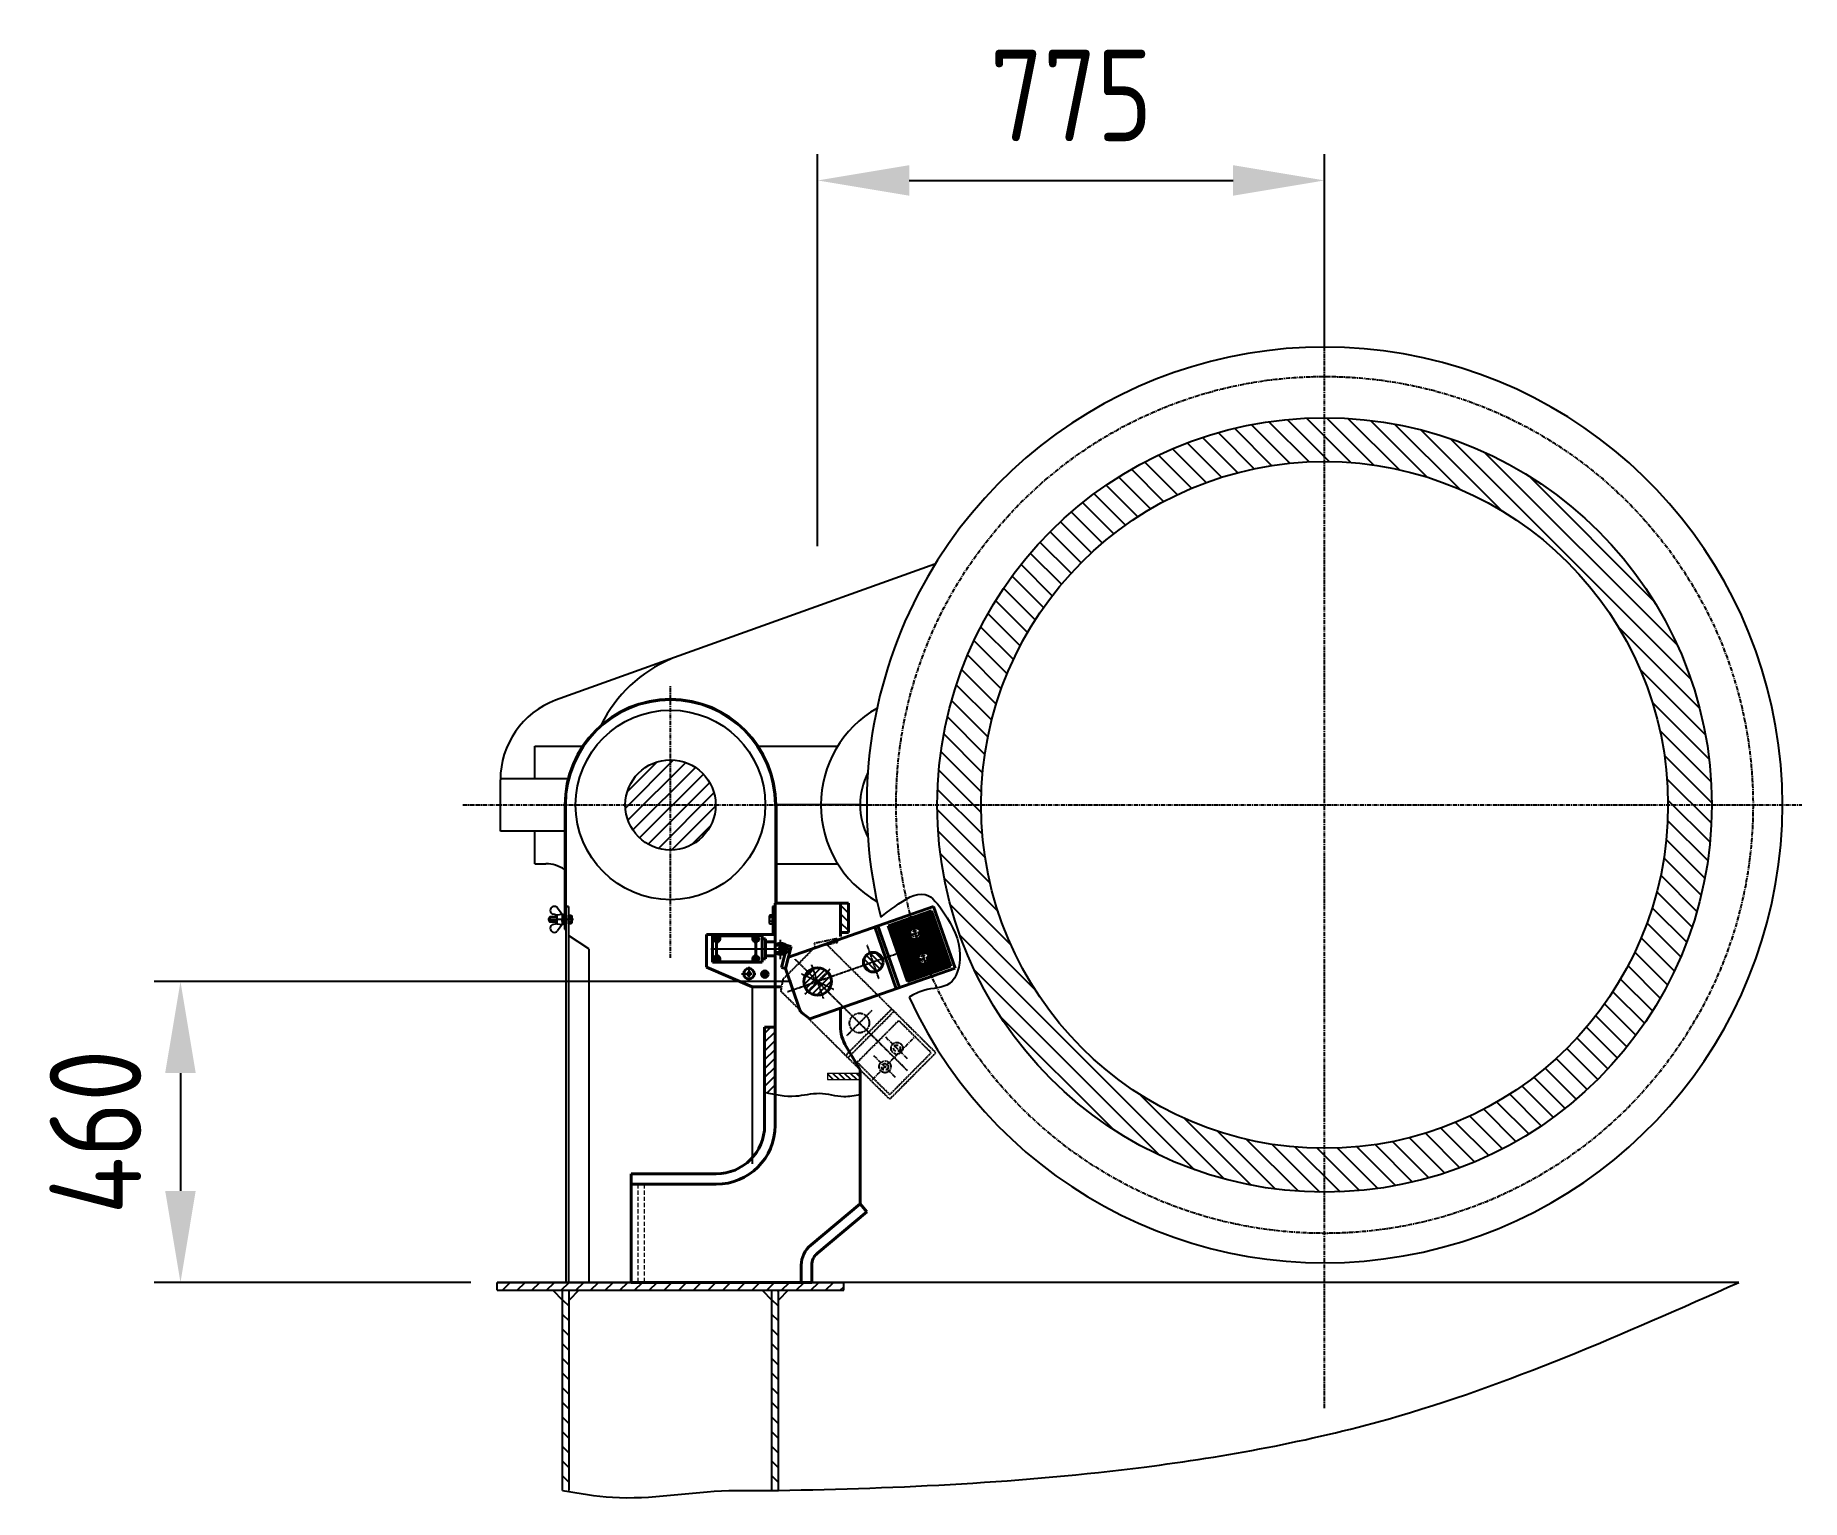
# Model space of a CAD drawing. Header units: millimetres. Extents: x 467 to 39028, y -12467 to 24298.
# Drawn here: x 8020 to 10720, y -9825 to -7587 of the extents above; entities that cross this region are included whole.
import ezdxf

# ---------------------------------------------------------------- set-up
doc = ezdxf.new("R2010")
doc.units = ezdxf.units.MM
for name, pattern in [('CENTER', [50.8, 31.75, -6.35, 6.35, -6.35]), ('CENTER2', [1.125, 0.75, -0.125, 0.125, -0.125]), ('HIDDEN', [9.525, 6.35, -3.175]), ('PHANTOM', [2.5, 1.25, -0.25, 0.25, -0.25, 0.25, -0.25])]:
    doc.linetypes.add(name, pattern=pattern)
doc.layers.add('AM_5', color=3, linetype='Continuous', lineweight=25)
doc.layers.add('Cont', color=6, linetype='Continuous', lineweight=40)
for name, color, linetype in [('Bord', 1, 'Continuous'), ('Cen', 5, 'CENTER'), ('CEN2', 5, 'CENTER2'), ('Hatch', 250, 'Continuous'), ('Hide', 250, 'HIDDEN'), ('PHAN', 5, 'PHANTOM')]:
    doc.layers.add(name, color=color, linetype=linetype)
doc.styles.add('Style1', font='romans.shx', dxfattribs={"width": 0.8})
doc.dimstyles.new('AM_ISO$0', dxfattribs={"dimscale": 40, "dimtxt": 3.5, "dimasz": 3.5, "dimexe": 1, "dimexo": 1, "dimgap": 1.5, "dimtad": 1, "dimdsep": 46, "dimtxsty": 'Style1', "dimcen": 0, "dimclrd": 256, "dimclre": 256, "dimclrt": 3, "dimadec": 0, "dimazin": 2, "dimtp": 0.1, "dimtm": 0.1, "dimtfac": 0.71, "dimtmove": 0, "dimatfit": 3, "dimfxl": 1, "dimlwd": -1, "dimlwe": -1, "dimarcsym": 1})

msp = doc.modelspace()

# ---------------------------------------------------------------- blocks, each defined once
blk = doc.blocks.new('*D264')
at = {"layer": 'AM_5', "linetype": 'ByBlock', "transparency": 16777216}
for p, q in [((9216, -8367.9), (9216, -7768.5)), ((9991, -8068.3), (9991, -7768.5)), ((9356, -7808.5), (9851, -7808.5))]:
    blk.add_line(p, q, dxfattribs=at)
at = {"layer": 'AM_5', "transparency": 16777216}
for points in [[(9356, -7785.2), (9356, -7831.9), (9216, -7808.5)], [(9851, -7785.2), (9851, -7831.9), (9991, -7808.5)]]:
    blk.add_solid(points, dxfattribs=at)
at = {"layer": 'Defpoints', "color": 0, "transparency": 16777216}
for p in [(9991, -7808.5), (9991, -8108.3), (9216, -8407.9)]:
    blk.add_point(p, dxfattribs=at)
at = {"layer": 'AM_5', "color": 3, "transparency": 16777216, "insert": (9603.5, -7678.5), "char_height": 140, "attachment_point": 5, "style": 'Style1'}
blk.add_mtext('775', dxfattribs=at)
blk = doc.blocks.new('*D265')
at = {"layer": 'AM_5', "linetype": 'ByBlock', "transparency": 16777216}
for p, q in [((9176, -9033.3), (8201.9, -9033.3)), ((8241.9, -9173.3), (8241.9, -9353.3)), ((8686, -9493.3), (8201.9, -9493.3))]:
    blk.add_line(p, q, dxfattribs=at)
at = {"layer": 'AM_5', "transparency": 16777216}
for points in [[(8218.5, -9173.3), (8265.2, -9173.3), (8241.9, -9033.3)], [(8218.5, -9353.3), (8265.2, -9353.3), (8241.9, -9493.3)]]:
    blk.add_solid(points, dxfattribs=at)
at = {"layer": 'Defpoints', "color": 0, "transparency": 16777216}
for p in [(9216, -9033.3), (8241.9, -9493.3), (8726, -9493.3)]:
    blk.add_point(p, dxfattribs=at)
at = {"layer": 'AM_5', "color": 3, "transparency": 16777216, "insert": (8111.9, -9263.3), "char_height": 140, "attachment_point": 5, "rotation": 90, "style": 'Style1'}
blk.add_mtext('460', dxfattribs=at)
blk = doc.blocks.new('еншае')
at = {"layer": 'CEN2', "linetype": 'Continuous'}
for p, q in [((34921.6, 94.8), (34921.6, 65.4)), ((34815.2, 79), (34938.5, 79))]:
    blk.add_line(p, q, dxfattribs=at)
at = {"layer": 'Cont'}
for p, q in [((34817.7, 99.2), (34817.7, 58.7)), ((34829.2, 99.2), (34817.7, 99.2)), ((34827.9, 94.7), (34820.4, 94.5)), ((34820.4, 93.3), (34827.9, 93.5)), ((34824.2, 89.2), (34824.2, 68.8)), ((34829, 98.8), (34879.4, 98.8)), ((34829, 94), (34829, 98.8)), ((34829.2, 99.2), (34859.2, 99.2)), ((34893.7, 99.2), (34859.2, 99.2)), ((34879.4, 98.8), (34879.4, 94)), ((34887.9, 94.6), (34880.4, 94.6)), ((34880.4, 93.4), (34887.9, 93.4)), ((34884.2, 68.8), (34884.2, 89.2)), ((34893.7, 79), (34893.7, 99.2)), ((34898.7, 94.2), (34893.7, 94.2)), ((34898.7, 63.7), (34898.7, 94.2)), ((34898.7, 89.5), (34913.7, 89.5)), ((34913.7, 68.5), (34913.7, 89.5)), ((34913.7, 85.2), (34915.7, 85.2)), ((34924.8, 84.8), (34915.2, 84.8)), ((34924.8, 73.2), (34924.8, 84.8)), ((34817.7, 58.7), (34893.7, 58.7)), ((34827.9, 64.6), (34820.4, 64.6)), ((34820.4, 63.4), (34827.9, 63.4)), ((34829, 64), (34829, 59.2)), ((34829, 59.2), (34879.4, 59.2)), ((34879.4, 59.2), (34879.4, 64)), ((34887.9, 64.7), (34880.4, 64.5)), ((34880.4, 63.3), (34888, 63.5)), ((34893.7, 58.7), (34893.7, 79)), ((34898.7, 63.7), (34893.7, 63.7)), ((34898.7, 68.5), (34913.7, 68.5)), ((34913.7, 72.7), (34915.7, 72.7)), ((34915.2, 73.2), (34924.8, 73.2))]:
    blk.add_line(p, q, dxfattribs=at)
for centre, radius in [((34824.2, 94), 4.25), ((34884.2, 94), 4.25), ((34824.2, 64), 4.25), ((34884.2, 64), 4.25), ((34921.5, 78.9), 1.96)]:
    blk.add_circle(centre, radius, dxfattribs=at)
for centre, radius, start, end in [((34824.2, 94), 3.81, 171.9988, 190.1177), ((34824.2, 94), 4.79, 270, 0), ((34824.2, 94), 3.81, 351.9988, 10.1177), ((34884.2, 94), 4.79, 180, 270), ((34884.2, 94), 3.81, 171.4607, 189.5796), ((34884.2, 94), 3.81, 351.4607, 9.5796), ((34921.6, 79), 8.6, 222.5121, 137.4879), ((34824.2, 64), 3.81, 170.8375, 188.9564), ((34824.2, 64), 4.79, 0, 90), ((34824.2, 64), 3.81, 350.8375, 8.9564), ((34884.2, 64), 4.79, 90, 180), ((34884.2, 64), 3.81, 173.0689, 191.1878), ((34884.2, 64), 3.81, 353.0689, 11.1878)]:
    blk.add_arc(centre, radius, start, end, dxfattribs=at)
at = {"layer": 'PHAN'}
for p, q in [((34928.8, 84.8), (34919.2, 84.8)), ((34928.8, 73.2), (34928.8, 84.8)), ((34919.2, 73.2), (34928.8, 73.2))]:
    blk.add_line(p, q, dxfattribs=at)
blk.add_circle((34925.5, 78.9), 1.96, dxfattribs=at)
blk.add_arc((34925.6, 79), 8.6, 222.5121, 137.4879, dxfattribs=at)

# ---------------------------------------------------------------- dimensions: what is measured, and where the dimension line sits
at = {"layer": 'AM_5'}
dim = msp.add_linear_dim(base=(9990.957, -7808.529), p1=(9215.957, -8407.903), p2=(9990.957, -8108.285), dimstyle='AM_ISO$0', dxfattribs=at)
dim.commit()
dim.dimension.update_dxf_attribs({"geometry": '*D264', "text_midpoint": (9603.457, -7808.529), "dimtype": 160})
dim = msp.add_linear_dim(base=(8241.876, -9493.285), p1=(9215.957, -9033.285), p2=(8725.957, -9493.285), angle=90, dimstyle='AM_ISO$0', override={"dimpost": ''}, dxfattribs=at)
dim.commit()
dim.dimension.update_dxf_attribs({"geometry": '*D265', "text_midpoint": (8111.876, -9263.285)})

# ---------------------------------------------------------------- hatches: boundary and pattern name
at = {"layer": 'Cont'}
h = msp.add_hatch(dxfattribs=at)
h.set_pattern_fill('ANSI31', color=256, angle=334)
h.set_pattern_definition([(19, (-25883.593, -8519.0815), (-1.0336789, 3.00202148), [])])
h.paths.add_polyline_path([(9356.967, -8936.506), (9323.915, -8948.021), (9338.72, -8990.516), (9371.772, -8979.001), (9368.153, -8968.614, -0.51618091), (9356.192, -8960.115, -0.3191038), (9362.231, -8951.616)])
h.paths.add_polyline_path([(9390.019, -8924.992), (9359.076, -8935.772, 0.00615426), (9363.513, -8951.273, -0.47029958), (9374.192, -8960.115, -0.29540307), (9368.877, -8968.326, 0.0084233), (9376.137, -8989.165, -0.48905423), (9387.352, -8997.888, -0.27889919), (9382.53, -9005.859, 0.00615426), (9388.686, -9020.761), (9419.628, -9009.981)])
h.paths.add_polyline_path([(9359.076, -8935.772), (9356.967, -8936.506), (9362.231, -8951.616, -0.03691891), (9363.513, -8951.273, -0.00615426)])
h.paths.add_polyline_path([(9375.391, -8989.389), (9371.772, -8979.001), (9338.72, -8990.516), (9353.525, -9033.011), (9386.577, -9021.496), (9381.313, -9006.387, -0.51618091), (9369.352, -8997.888, -0.3191038)])
h.paths.add_polyline_path([(9382.53, -9005.859, -0.03691891), (9381.313, -9006.387), (9386.577, -9021.496), (9388.686, -9020.761, -0.00615426)])
h.paths.add_polyline_path([(9372.419, -8978.776), (9371.772, -8979.001), (9375.391, -8989.389, -0.02165906), (9376.137, -8989.165, -0.00421158)], flags=17)
h.paths.add_polyline_path([(9368.877, -8968.326, -0.02165906), (9368.153, -8968.614), (9371.772, -8979.001), (9372.419, -8978.776, -0.00421158)], flags=17)
at = {"layer": 'Hatch'}
h = msp.add_hatch(dxfattribs=at)
h.set_pattern_fill('ANSI31', color=256, scale=7, angle=90, style=0)
h.set_pattern_definition([(135, (-1132.075, -8360.34), (-15.71545, -15.71545), [])])
h.paths.add_polyline_path([(9990.957, -8238.283), (9990.957, -8171.283, 0.41421356), (9398.955, -8763.285), (9465.955, -8763.285, -0.41421356)])
h.paths.add_polyline_path([(9990.957, -8171.283), (9990.957, -8238.283, -0.41421356), (10515.959, -8763.285), (10582.959, -8763.285, 0.41421356)])
h.paths.add_polyline_path([(10582.959, -8763.285), (10515.959, -8763.285, -0.41421356), (9990.957, -9288.287), (9990.957, -9355.287, 0.41421356)])
h.paths.add_polyline_path([(9990.957, -9288.287, -0.41421356), (9465.955, -8763.285), (9398.955, -8763.285, 0.41421356), (9990.957, -9355.287)])
h = msp.add_hatch(dxfattribs=at)
h.set_pattern_fill('ANSI31', color=256, scale=5, style=0)
h.set_pattern_definition([(45, (-1132.075, -8360.34), (-11.22532, 11.22532), [])])
h.paths.add_polyline_path([(8990.957, -8694.273), (8990.957, -8763.285), (9059.969, -8763.285, 0.41421356)])
h.paths.add_polyline_path([(8990.957, -8694.273, 0.41421356), (8921.945, -8763.285), (8990.957, -8763.285)])
h.paths.add_polyline_path([(8990.957, -8763.285), (8921.945, -8763.285, 0.41421356), (8990.957, -8832.298)])
h.paths.add_polyline_path([(9059.969, -8763.285), (8990.957, -8763.285), (8990.957, -8832.298, 0.41421356)])
h = msp.add_hatch(dxfattribs=at)
h.set_pattern_fill('ANSI31', color=256, scale=3, angle=90)
h.set_pattern_definition([(135, (-25893.593, -18318.555), (-6.735192, -6.735192), [])])
h.paths.add_polyline_path([(9262.957, -8913.285), (9250.957, -8913.285), (9250.957, -8958.285), (9262.957, -8958.285)])
h = msp.add_hatch(dxfattribs=at)
h.set_pattern_fill('ANSI31', color=256, scale=2, angle=90)
h.set_pattern_definition([(135, (-25883.593, -8519.0815), (-4.4901281, -4.4901281), [])])
h.paths.add_polyline_path([(9315.112, -8998.741), (9300.947, -9003.676), (9300.947, -8988.676, -0.3191038)])
h.paths.add_polyline_path([(9300.947, -9003.676), (9296.012, -8989.511, -0.08400608), (9300.947, -8988.676)])
h.paths.add_polyline_path([(9300.947, -9003.676), (9286.782, -9008.611, -0.08400608), (9285.947, -9003.676, -0.3191038), (9296.012, -8989.511)])
h.paths.add_polyline_path([(9300.947, -9018.676, -0.3191038), (9286.782, -9008.611), (9300.947, -9003.676)])
h.paths.add_polyline_path([(9305.882, -9017.841, -0.08400608), (9300.947, -9018.676), (9300.947, -9003.676)])
h.paths.add_polyline_path([(9305.882, -9017.841), (9300.947, -9003.676), (9315.112, -8998.741, -0.08400608), (9315.947, -9003.676, -0.3191038)])
h = msp.add_hatch(dxfattribs=at)
h.set_pattern_fill('ANSI31', color=256, scale=2)
h.set_pattern_definition([(45, (-25883.593, -8519.0815), (-4.4901281, 4.4901281), [])])
h.paths.add_polyline_path([(9215.957, -9033.285), (9196.126, -9040.194, -0.08400608), (9194.957, -9033.285, -0.11301778), (9197.049, -9024.148)])
h.paths.add_polyline_path([(9206.942, -9052.252, -0.20059372), (9196.126, -9040.194), (9215.957, -9033.285), (9215.957, -9033.597)])
h.paths.add_polyline_path([(9215.957, -9054.285, -0.11138058), (9206.942, -9052.252), (9215.957, -9033.597)])
h.paths.add_polyline_path([(9222.866, -9053.116, -0.08400608), (9215.957, -9054.285), (9215.957, -9033.597), (9216.02, -9033.466)])
h.paths.add_polyline_path([(9222.866, -9053.116), (9216.02, -9033.466), (9216.079, -9033.344), (9234.865, -9042.422, -0.19891237)])
h.paths.add_polyline_path([(9236.957, -9033.285, -0.11301778), (9234.865, -9042.422), (9216.079, -9033.344), (9216.138, -9033.222), (9235.788, -9026.376, -0.08400608)])
h.paths.add_polyline_path([(9235.788, -9026.376), (9216.138, -9033.222), (9225.216, -9014.437, -0.19723209)])
h.paths.add_polyline_path([(9216.138, -9033.222), (9215.957, -9033.285), (9215.957, -9012.285, -0.11465557), (9225.216, -9014.437)])
h.paths.add_polyline_path([(9215.957, -9033.285), (9209.048, -9013.454, -0.08400608), (9215.957, -9012.285)])
h.paths.add_polyline_path([(9215.957, -9033.285), (9197.049, -9024.148, -0.19891237), (9209.048, -9013.454)])
h = msp.add_hatch(dxfattribs=at)
h.set_pattern_fill('ANSI31', color=256, scale=3)
h.set_pattern_definition([(45, (-25893.593, -18318.555), (-6.735192, 6.735192), [])])
edge = h.paths.add_edge_path()
edge.add_line((9150.957, -9103.285), (9134.957, -9103.285))
edge.add_line((9134.957, -9103.285), (9134.957, -9202.451))
edge.add_spline(control_points=[(9134.957, -9202.451), (9140.29, -9203.621), (9145.623, -9204.79), (9150.957, -9205.784)], knot_values=[0, 0, 0, 0, 16.12702817, 16.12702817, 16.12702817, 16.12702817], degree=3, periodic=0)
edge.add_line((9150.957, -9205.784), (9150.957, -9103.285))
h = msp.add_hatch(dxfattribs=at)
h.set_pattern_fill('ANSI31', color=256, scale=2, angle=90, style=0)
h.set_pattern_definition([(135, (-25893.593, -18313.555), (-4.4901281, -4.4901281), [])])
h.paths.add_polyline_path([(9230.957, -9173.285), (9230.957, -9183.285), (9280.957, -9183.285), (9280.957, -9173.285)])
h = msp.add_hatch(dxfattribs=at)
h.set_pattern_fill('ANSI31', color=256, scale=5)
h.set_pattern_definition([(45, (5248.018, -8882.958), (-11.22532, 11.22532), [])])
h.paths.add_polyline_path([(9255.957, -9493.285), (8990.957, -9493.285), (8990.957, -9505.285), (9255.957, -9505.285)])
h.paths.add_polyline_path([(8990.957, -9493.285), (8725.957, -9493.285), (8725.957, -9505.285), (8990.957, -9505.285)])
h = msp.add_hatch(dxfattribs=at)
h.set_pattern_fill('ANSI31', color=256, scale=5, angle=90)
h.set_pattern_definition([(135, (5248.018, -8882.958), (-11.22532, -11.22532), [])])
h.paths.add_polyline_path([(8835.961, -9505.285), (8825.961, -9505.285), (8825.961, -9811.285), (8835.961, -9811.285)])
h = msp.add_hatch(dxfattribs=at)
h.set_pattern_fill('ANSI31', color=256, scale=5, angle=90)
h.set_pattern_definition([(135, (5568.014, -8882.958), (-11.22532, -11.22532), [])])
h.paths.add_polyline_path([(9155.957, -9505.285), (9145.957, -9505.285), (9145.957, -9811.285), (9155.957, -9811.285)])

# ---------------------------------------------------------------- linework, layer by layer
at = {"layer": 'Bord'}
for p, q in [((9395.393, -8395.445), (8815.108, -8603.24)), ((8783.478, -8723.152), (8783.478, -8673.285)), ((8783.478, -8673.285), (8856.257, -8673.285)), ((9125.657, -8673.285), (9246.735, -8673.285)), ((8730.957, -8803.418), (8730.957, -8724.886)), ((8833.939, -8723.418), (8730.981, -8723.418)), ((8828.957, -8763.285), (8828.957, -8953.353)), ((8830.957, -8763.285), (8830.957, -9122.43)), ((9150.957, -8763.285), (9150.957, -8913.285)), ((9280.957, -8763.285), (9152.957, -8763.285)), ((9152.957, -8763.285), (9152.957, -8913.285)), ((8828.957, -8803.418), (8730.957, -8803.418)), ((8783.478, -8853.285), (8783.478, -8803.418)), ((8783.478, -8853.285), (8800.6, -8853.285)), ((9152.957, -8853.285), (9246.735, -8853.285)), ((8828.957, -8873.353), (8828.957, -8953.353)), ((8830.957, -8873.353), (8830.957, -9493.285)), ((9150.957, -8873.353), (9150.957, -8913.285)), ((8806.557, -8934.353), (8804.957, -8935.953)), ((8804.957, -8935.953), (8804.957, -8940.753)), ((8817.357, -8935.029), (8805.88, -8935.029)), ((8806.557, -8934.353), (8806.557, -8942.353)), ((8817.357, -8934.353), (8806.557, -8934.353)), ((8817.357, -8931.853), (8811.889, -8930.511)), ((8825.357, -8930.853), (8817.357, -8931.853)), ((8817.357, -8931.853), (8817.357, -8944.853)), ((8825.357, -8930.853), (8818.419, -8920.964)), ((8825.357, -8930.853), (8825.357, -8945.853)), ((8825.357, -8931.853), (8827.357, -8931.853)), ((8825.357, -8940.956), (8827.357, -8935.475)), ((8825.357, -8941.956), (8827.357, -8936.475)), ((8827.357, -8930.353), (8827.357, -8933.353)), ((8828.957, -8930.353), (8827.357, -8930.353)), ((8827.357, -8933.353), (8827.357, -8942.353)), ((8828.957, -8930.353), (8828.957, -8946.353)), ((8834.957, -8918.353), (8830.957, -8918.353)), ((8830.957, -8918.353), (8834.957, -8918.353)), ((8834.957, -8918.353), (8834.957, -8962.686)), ((8834.957, -8918.353), (8834.957, -8962.686)), ((8834.957, -8944.903), (8834.957, -8931.803)), ((8834.957, -8931.803), (8839.235, -8931.803)), ((8834.957, -8935.078), (8839.235, -8935.078)), ((8839.235, -8931.803), (8839.957, -8933.054)), ((8839.235, -8935.078), (8839.957, -8933.827)), ((8839.957, -8933.054), (8839.957, -8943.652)), ((9142.679, -8931.803), (9141.957, -8933.054)), ((9141.957, -8933.054), (9141.957, -8943.652)), ((9142.679, -8935.078), (9141.957, -8933.827)), ((9146.957, -8931.803), (9142.679, -8931.803)), ((9146.957, -8935.078), (9142.679, -8935.078)), ((9146.957, -8918.353), (9146.957, -8961.285)), ((9146.957, -8918.353), (9146.957, -8961.285)), ((9148.957, -8918.353), (9146.957, -8918.353)), ((9146.957, -8944.903), (9146.957, -8931.803)), ((8842.908, -8938.353), (8803.505, -8938.353)), ((8804.957, -8940.753), (8806.557, -8942.353)), ((8817.357, -8941.676), (8805.88, -8941.676)), ((8817.357, -8942.353), (8806.557, -8942.353)), ((8817.357, -8944.853), (8812.039, -8946.018)), ((8817.357, -8944.853), (8825.357, -8945.853)), ((8825.357, -8945.853), (8818.395, -8955.635)), ((8825.357, -8944.853), (8827.357, -8944.853)), ((8827.357, -8946.353), (8827.357, -8942.353)), ((8828.957, -8946.353), (8827.357, -8946.353)), ((8828.957, -8953.353), (8830.957, -8953.353)), ((8830.957, -8953.353), (8828.957, -8953.353)), ((8830.957, -8953.353), (8828.957, -8953.353)), ((8834.957, -8941.628), (8839.235, -8941.628)), ((8839.235, -8944.903), (8834.957, -8944.903)), ((8834.957, -8962.686), (8834.957, -9493.285)), ((8865.957, -8983.353), (8834.957, -8962.686)), ((8839.235, -8941.628), (8839.957, -8942.879)), ((8839.957, -8943.652), (8839.235, -8944.903)), ((9142.679, -8941.628), (9141.957, -8942.879)), ((9141.957, -8943.652), (9142.679, -8944.903)), ((9146.957, -8941.628), (9142.679, -8941.628)), ((9142.679, -8944.903), (9146.957, -8944.903)), ((8865.957, -8983.353), (8865.957, -9493.285)), ((9115.957, -9041.483), (9115.957, -9312.03)), ((10624.087, -9493.285), (8725.957, -9493.285)), ((8725.957, -9493.285), (9255.957, -9493.285)), ((8725.957, -9505.285), (8725.957, -9493.285)), ((9255.957, -9505.285), (9255.957, -9493.285)), ((8725.957, -9505.285), (9255.957, -9505.285)), ((8810.961, -9505.285), (8825.961, -9520.285)), ((8825.961, -9811.285), (8825.961, -9505.285)), ((8835.961, -9811.285), (8835.961, -9505.285)), ((8850.961, -9505.285), (8835.961, -9520.285)), ((9130.957, -9505.285), (9145.957, -9520.285)), ((9145.957, -9811.285), (9145.957, -9505.285)), ((9155.957, -9811.285), (9155.957, -9505.285)), ((9170.957, -9505.285), (9155.957, -9520.285))]:
    msp.add_line(p, q, dxfattribs=at)
for centre, radius in [((9990.957, -8763.285), 592.002), ((9990.957, -8763.285), 525.002), ((8990.957, -8763.285), 145), ((8990.957, -8763.285), 69.012)]:
    msp.add_circle(centre, radius, dxfattribs=at)
for centre, radius, start, end in [((9990.957, -8763.285), 700.002, 204.836801, 155.163199), ((9990.957, -8763.285), 700.002, 155.163199, 194.19705), ((9075.273, -8735.322), 212.428, 113.077501, 153.532471), ((8860.957, -8724.886), 130, 110.651396, 180), ((8990.957, -8763.285), 162, 0, 180), ((8990.957, -8763.285), 160, 0, 180), ((9390.957, -8763.285), 170, 119.70945, 240.29055), ((9390.957, -8763.285), 110, 153.278532, 206.721468), ((8800.6, -8903.285), 50, 55.44931, 90), ((8813.362, -8924.511), 6.177, 35.051581, 256.207057), ((8832.172, -8938.353), 7.785, 335.122089, 24.877911), ((9149.742, -8938.353), 7.785, 155.122089, 204.877911), ((8813.362, -8952.053), 6.177, 102.36423, 324.559272), ((9110.957, -9021.483), 3, 204.711573, 105.81179)]:
    msp.add_arc(centre, radius, start, end, dxfattribs=at)
for points, knots in [([(9312.334, -8934.966), (9319.314, -8929.575), (9338.867, -8914.473), (9380.336, -8887.17), (9416.64, -8938.186), (9440.262, -8981.095), (9425.417, -9044.296), (9382.003, -9042.586), (9362.926, -9053.265), (9355.7, -9057.311)], [0, 0, 0, 0, 27.45498922, 76.91467644, 117.07931147, 186.05462375, 232.3218147, 273.15782779, 298.05921502, 298.05921502, 298.05921502, 298.05921502]), ([(9134.957, -9202.451), (9150.791, -9205.923), (9178.639, -9212.028), (9219.056, -9200.352), (9251.802, -9211.414), (9272.626, -9207.636), (9280.957, -9206.124)], [0, 0, 0, 0, 47.88042576, 84.21196323, 121.9084675, 147.04742744, 147.04742744, 147.04742744, 147.04742744]), ([(8825.961, -9811.285), (8851.315, -9815.799), (8935.533, -9830.795), (9042.716, -9808.569), (9127.416, -9811.757), (9339.378, -9808.263), (9656.237, -9793.294), (10155.986, -9701.797), (10448.131, -9571.663), (10624.087, -9493.285)], [0, 0, 0, 0, 76.88733479, 255.40267333, 321.03298449, 331.03400425, 891.35380252, 1271.30862007, 1846.70591203, 1846.70591203, 1846.70591203, 1846.70591203])]:
    msp.add_open_spline(points, degree=3, knots=knots, dxfattribs=at)
at = {"layer": 'Cen', "ltscale": 0.2}
for p, q in [((9990.957, -9685.41), (9990.957, -8029.311)), ((8990.957, -8997.056), (8990.957, -8580.521)), ((8673.664, -8763.285), (10720.336, -8763.285)), ((9387.219, -9023.341), (9356.418, -8934.93)), ((9386.743, -8952.606), (9341.787, -8968.268)), ((9354.882, -9006.064), (9399.84, -8990.402)), ((9299.971, -9182.856), (9365.932, -9116.415)), ((9353.338, -9151.42), (9319.554, -9117.879)), ((9335.157, -9179.806), (9301.372, -9146.266))]:
    msp.add_line(p, q, dxfattribs=at)
at = {"layer": 'Cen', "ltscale": 0.5}
for p, q in [((9110.957, -9010.683), (9110.957, -9032.533)), ((9099.372, -9021.483), (9121.822, -9021.483))]:
    msp.add_line(p, q, dxfattribs=at)
at = {"layer": 'Cen', "ltscale": 0.2}
msp.add_circle((9990.957, -8763.285), 655, dxfattribs=at)
at = {"layer": 'CEN2'}
for p, q in [((9398.916, -8969.545), (9170.108, -9049.258)), ((9309.816, -9029.134), (9291.859, -8977.591)), ((9353.451, -9169.786), (9181.501, -8999.078)), ((9196.729, -9052.653), (9235.185, -9013.918)), ((9224.936, -9059.057), (9206.978, -9007.513)), ((9191.385, -9021.41), (9240.529, -9045.16)), ((9260.833, -9115.826), (9299.288, -9077.091))]:
    msp.add_line(p, q, dxfattribs=at)
at = {"layer": 'Cont'}
for p, q in [((9250.957, -8913.285), (9150.957, -8913.285)), ((9150.957, -8913.285), (9150.957, -8972.785)), ((9393.095, -8918.625), (9171.177, -8995.938)), ((9250.957, -8913.285), (9262.957, -8913.285)), ((9250.957, -8958.285), (9250.957, -8913.285)), ((9262.957, -8958.285), (9262.957, -8913.285)), ((9390.019, -8924.992), (9323.915, -8948.021)), ((9419.628, -9009.981), (9390.019, -8924.992)), ((9425.995, -9013.058), (9393.095, -8918.625)), ((9045.957, -8961.285), (9045.957, -9011.285)), ((9045.957, -8961.285), (9150.957, -8961.285)), ((9250.957, -8964.66), (9250.957, -8958.285)), ((9250.957, -8958.285), (9262.957, -8958.285)), ((9336.283, -9044.312), (9303.384, -8949.879)), ((9341.005, -9042.668), (9308.106, -8948.234)), ((9353.525, -9033.011), (9323.915, -8948.021)), ((9150.957, -8991.649), (9150.957, -9103.285)), ((9160.86, -9011.893), (9169.612, -8978.005)), ((9165.957, -8992.158), (9165.957, -8988.281)), ((9166.669, -9013.393), (9175.422, -8979.505)), ((9175.422, -8979.505), (9169.612, -8978.005)), ((9045.957, -9011.285), (9115.957, -9041.483)), ((9135.2, -9021.336), (9135.2, -9018.186)), ((9166.669, -9013.393), (9160.86, -9011.893)), ((9189.698, -9079.496), (9166.669, -9013.393)), ((9425.995, -9013.058), (9204.077, -9090.372)), ((9353.525, -9033.011), (9419.628, -9009.981)), ((9160.957, -9041.483), (9115.957, -9041.483)), ((9138.55, -9021.336), (9131.85, -9021.336)), ((9137.8, -9023.036), (9132.35, -9023.036)), ((9136.95, -9024.486), (9133.185, -9024.486)), ((9189.698, -9079.496), (9204.077, -9090.372)), ((9250.957, -9101.666), (9250.957, -9074.039)), ((9134.957, -9103.285), (9134.957, -9253.285)), ((9150.957, -9103.285), (9134.957, -9103.285)), ((9150.957, -9253.285), (9150.957, -9103.285)), ((9280.957, -9168.285), (9259.507, -9132.536)), ((9280.957, -9373.285), (9280.957, -9168.285)), ((9060.957, -9327.285), (8930.957, -9327.285)), ((8930.957, -9327.285), (8930.957, -9343.285)), ((8930.957, -9343.285), (8930.957, -9493.285)), ((8930.957, -9343.285), (9060.957, -9343.285)), ((9280.957, -9373.285), (9205.35, -9436.291)), ((9215.593, -9448.583), (9291.2, -9385.577)), ((9291.2, -9385.577), (9280.957, -9373.285)), ((9190.957, -9467.02), (9190.957, -9493.285)), ((9206.957, -9493.285), (9206.957, -9467.02)), ((8930.957, -9493.285), (9190.957, -9493.285)), ((9190.957, -9493.285), (9206.957, -9493.285))]:
    msp.add_line(p, q, dxfattribs=at)
at = {"layer": 'Cont', "lineweight": 18}
for p, q in [((9230.957, -9173.285), (9230.957, -9183.285)), ((9230.957, -9173.285), (9280.957, -9173.285)), ((9230.957, -9183.285), (9280.957, -9183.285))]:
    msp.add_line(p, q, dxfattribs=at)
at = {"layer": 'Cont'}
for centre, radius in [((9365.192, -8960.115), 9), ((9300.947, -9003.676), 15), ((9378.352, -8997.888), 9), ((9110.957, -9021.483), 8), ((9135.225, -9022.086), 5), ((9215.957, -9033.285), 21), ((9110.957, -9021.483), 2)]:
    msp.add_circle(centre, radius, dxfattribs=at)
for centre, radius, start, end in [((9310.957, -9101.666), 60, 180, 210.963757), ((9060.957, -9253.285), 74, 270, 0), ((9060.957, -9253.285), 90, 270, 0), ((9230.957, -9467.02), 40, 129.805571, 180), ((9230.957, -9467.02), 24, 129.805571, 180)]:
    msp.add_arc(centre, radius, start, end, dxfattribs=at)
at = {"layer": 'Hide', "linetype": 'HIDDEN', "lineweight": 18}
for p, q in [((8940.957, -9343.285), (8940.957, -9493.285)), ((8950.957, -9343.285), (8950.957, -9493.285))]:
    msp.add_line(p, q, dxfattribs=at)
at = {"layer": 'Hide'}
for centre in [(9365.192, -8960.115), (9378.352, -8997.888), (9337.143, -9135.341), (9318.961, -9163.727)]:
    msp.add_circle(centre, 5, dxfattribs=at)
at = {"layer": 'PHAN'}
for p, q in [((9162.912, -9029.942), (9212.229, -8980.265)), ((9211.031, -8974.386), (9245.326, -8967.398)), ((9212.229, -8980.265), (9211.031, -8974.386)), ((9212.229, -8980.265), (9246.524, -8973.277)), ((9396.665, -9142.232), (9229.894, -8976.666)), ((9246.524, -8973.277), (9245.326, -8967.398)), ((9162.912, -9029.942), (9159.44, -9047.632)), ((9326.211, -9213.199), (9159.44, -9047.632)), ((9258.793, -9146.268), (9329.247, -9075.301)), ((9262.342, -9149.79), (9332.795, -9078.824)), ((9276.509, -9156.81), (9339.918, -9092.94)), ((9389.594, -9142.258), (9339.918, -9092.94)), ((9326.186, -9206.128), (9389.594, -9142.258)), ((9326.211, -9213.199), (9396.665, -9142.232)), ((9276.509, -9156.81), (9326.186, -9206.128))]:
    msp.add_line(p, q, dxfattribs=at)
for centre, radius in [((9279.827, -9096.694), 15), ((9337.143, -9135.341), 9), ((9318.961, -9163.727), 9)]:
    msp.add_circle(centre, radius, dxfattribs=at)

# ---------------------------------------------------------------- block references
at = {"xscale": -1, "rotation": 180}
msp.add_blockref('еншае', (-25762.613, -8904.289), dxfattribs=at)

msp.set_redraw_order([(e.dxf.handle, doc.entitydb.next_handle()) for e in msp.query("TEXT MTEXT ATTDEF DIMENSION ARC_DIMENSION")])  # texts and dimensions are drawn at this point

doc.saveas('drawing.dxf')
